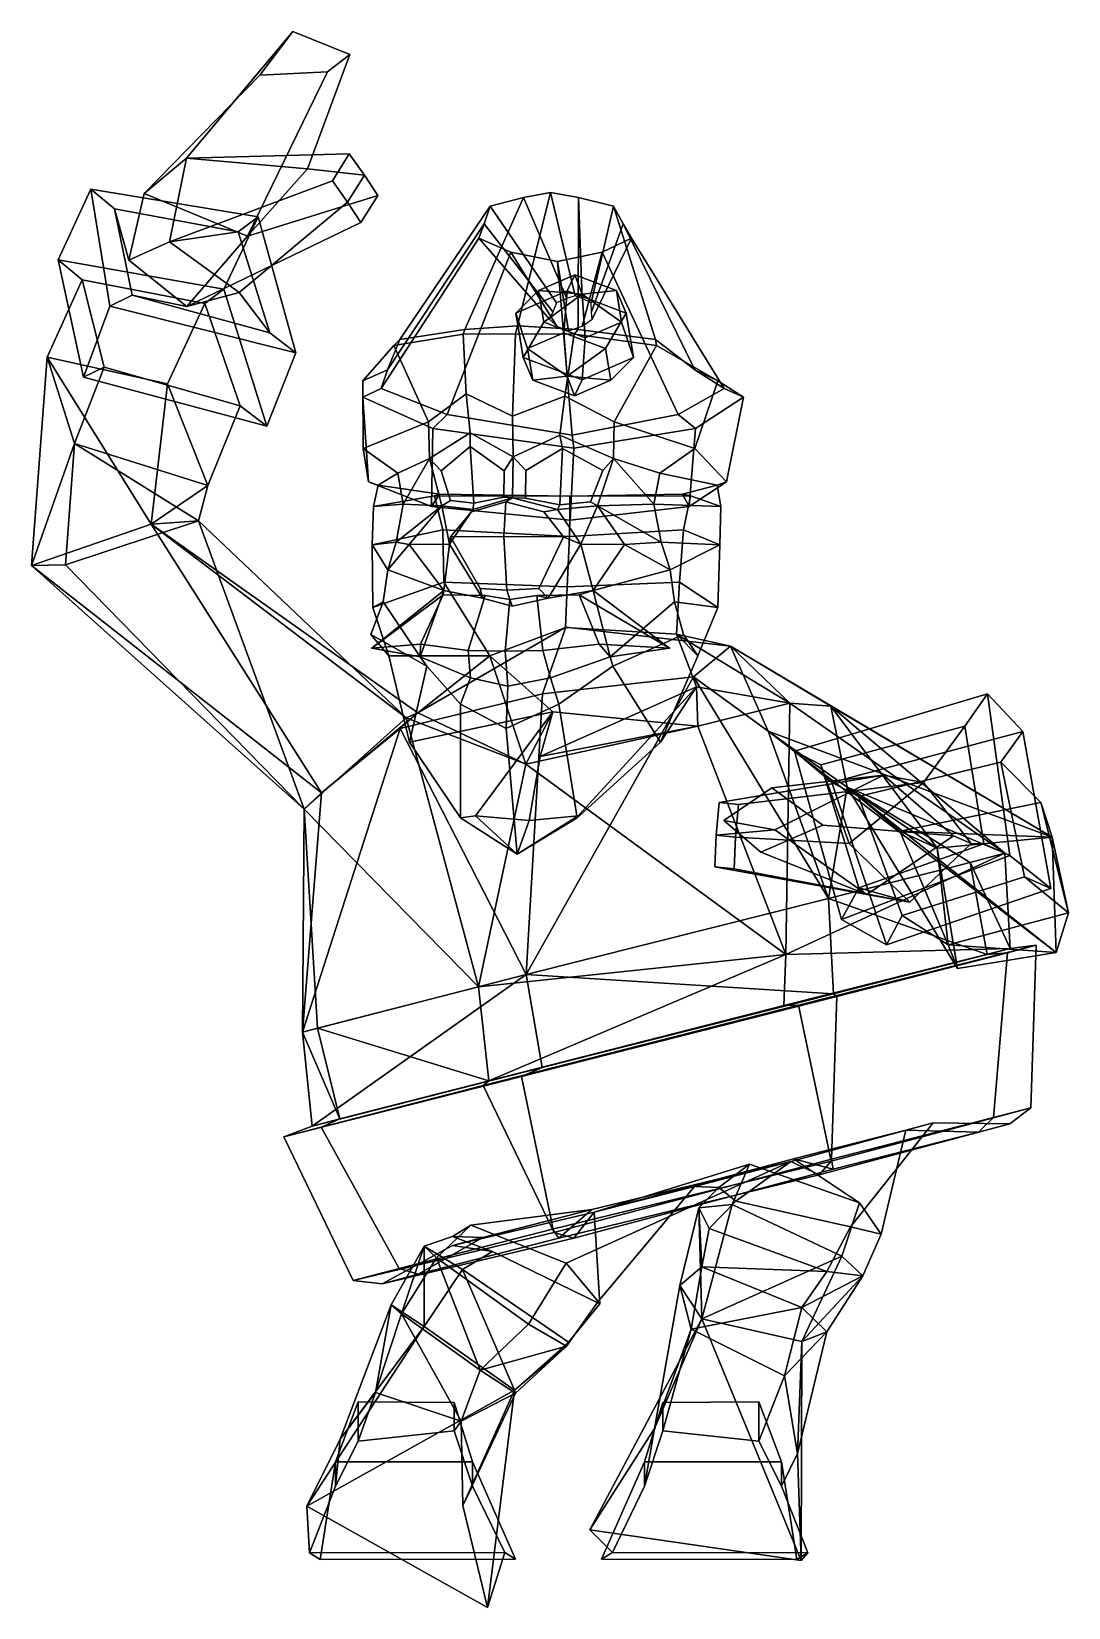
# Model space of a CAD drawing. Extents: x -183 to 173, y -170 to 372.
import ezdxf

# ---------------------------------------------------------------- set-up
doc = ezdxf.new("R2010")
doc.units = 0

msp = doc.modelspace()

# ---------------------------------------------------------------- linework, layer by layer
for p in [(-66.146141, 160.378479, 85.873528), (36.232044, 160.378479, 104.205864)]:
    msp.add_point(p)
for points in [[(-104.614815, 357.353241, 94.183723), (-93.286674, 372.354248, 83.129395), (-129.906036, 328.821533, 43.953964), (-144.360809, 316.669342, 74.983757)], [(-73.648315, 364.397156, 79.480957), (-88.202919, 325.145966, 44.147171), (-129.906036, 328.821533, 43.953964), (-93.286674, 372.354248, 83.129395)], [(-81.334641, 358.460968, 96.210167), (-73.648315, 364.397156, 79.480957), (-93.286674, 372.354248, 83.129395), (-104.614815, 357.353241, 94.183723)], [(-81.334641, 358.460968, 96.210167), (-108.931053, 302.001587, 67.757637), (-88.202919, 325.145966, 44.147171), (-73.648315, 364.397156, 79.480957)], [(-81.334641, 358.460968, 96.210167), (-104.614815, 357.353241, 94.183723), (-144.360809, 316.669342, 74.983757), (-108.931053, 302.001587, 67.757637)], [(-144.360809, 316.669342, 74.983757), (-129.906036, 328.821533, 43.953964), (-135.659882, 300.092529, 22.515043), (-149.629501, 293.696259, 42.522018)], [(-73.928047, 330.26178, 24.591179), (-79.693275, 320.984955, 17.651091), (-135.659882, 300.092529, 22.515043), (-129.906036, 328.821533, 43.953964)], [(-68.63018, 322.969055, 31.522165), (-73.928047, 330.26178, 24.591179), (-129.906036, 328.821533, 43.953964), (-88.202919, 325.145966, 44.147171)], [(-64.097748, 316.003571, 38.704071), (-68.63018, 322.969055, 31.522165), (-88.202919, 325.145966, 44.147171), (-108.931053, 302.001587, 67.757637)], [(-68.63018, 322.969055, 31.522165), (-74.502876, 313.684967, 24.647028), (-79.693275, 320.984955, 17.651091), (-73.928047, 330.26178, 24.591179)], [(-74.502876, 313.684967, 24.647028), (-111.750824, 282.56839, 28.544401), (-135.659882, 300.092529, 22.515043), (-79.693275, 320.984955, 17.651091)], [(-64.097748, 316.003571, 38.704071), (-69.889763, 306.698883, 31.749613), (-74.502876, 313.684967, 24.647028), (-68.63018, 322.969055, 31.522165)], [(-162.780838, 318.186951, 26.50016), (-105.183098, 308.580139, 5.179765), (-117.031021, 283.735809, -11.903864), (-173.969406, 293.875702, 6.986207)], [(-165.309326, 253.530579, 54.313248), (-156.254196, 277.974945, 76.406975), (-162.780838, 318.186951, 26.50016), (-173.969406, 293.875702, 6.986207)], [(-162.780838, 318.186951, 26.50016), (-154.604492, 311.427673, 30.648411), (-112.106277, 303.445068, 15.715055), (-105.183098, 308.580139, 5.179765)], [(-156.254196, 277.974945, 76.406975), (-148.552216, 281.66864, 67.298622), (-154.604492, 311.427673, 30.648411), (-162.780838, 318.186951, 26.50016)], [(-108.931053, 302.001587, 67.757637), (-144.360809, 316.669342, 74.983757), (-149.629501, 293.696259, 42.522018), (-129.722534, 277.822174, 49.609467)], [(-64.097748, 316.003571, 38.704071), (-108.931053, 302.001587, 67.757637), (-129.722534, 277.822174, 49.609467), (-69.889763, 306.698883, 31.749613)], [(-56.436069, 266.455139, 71.08271), (-34.171196, 269.853424, 87.785324), (-13.99676, 315.232727, 32.61264), (-25.436573, 312.284119, 28.813419)], [(-15.981472, 271.203674, 98.470184), (-4.698244, 316.953552, 35.299412), (-13.99676, 315.232727, 32.61264), (-34.171196, 269.853424, 87.785324)], [(0.961466, 280.56311, -11.893877), (-2.602169, 279.064667, -10.944497), (-25.436573, 312.284119, 28.813419), (-13.99676, 315.232727, 32.61264)], [(-15.981472, 271.203674, 98.470184), (4.785693, 269.853424, 94.761139), (4.954817, 315.232727, 36.006203), (-4.698244, 316.953552, 35.299412)], [(3.77543, 281.437592, -12.316459), (0.961466, 280.56311, -11.893877), (-13.99676, 315.232727, 32.61264), (-4.698244, 316.953552, 35.299412)], [(3.77543, 281.437592, -12.316459), (-4.698244, 316.953552, 35.299412), (4.954817, 315.232727, 36.006203), (6.267907, 280.56311, -10.943678)], [(31.462986, 266.455139, 86.822342), (17.002144, 312.284088, 36.412712), (4.954817, 315.232727, 36.006203), (4.785693, 269.853424, 94.761139)], [(6.267907, 280.56311, -10.943678), (4.954817, 315.232727, 36.006203), (17.002144, 312.284088, 36.412712), (9.280671, 279.064667, -8.816692)], [(-149.629501, 293.696259, 42.522018), (-135.659882, 300.092529, 22.515043), (-112.106277, 303.445068, 15.715055), (-154.604492, 311.427673, 30.648411)], [(-129.722534, 277.822174, 49.609467), (-149.629501, 293.696259, 42.522018), (-154.604492, 311.427673, 30.648411), (-148.552216, 281.66864, 67.298622)], [(-69.889763, 306.698883, 31.749613), (-129.722534, 277.822174, 49.609467), (-111.750824, 282.56839, 28.544401), (-74.502876, 313.684967, 24.647028)], [(-60.705669, 256.044159, 43.636074), (-56.436069, 266.455139, 71.08271), (-25.436573, 312.284119, 28.813419), (-27.447626, 306.210876, 24.847361)], [(-2.602169, 279.064667, -10.944497), (-3.90775, 275.978363, -7.908533), (-27.447626, 306.210876, 24.847361), (-25.436573, 312.284119, 28.813419)], [(9.280671, 279.064667, -8.816692), (17.002144, 312.284088, 36.412712), (20.264467, 306.210876, 33.39093), (9.451635, 275.978363, -5.516331)], [(44.991364, 256.044159, 62.562698), (20.264467, 306.210876, 33.39093), (17.002144, 312.284088, 36.412712), (31.462986, 266.455139, 86.822342)], [(-102.26683, 236.622894, 40.747326), (-117.031021, 283.735809, -11.903864), (-105.183098, 308.580139, 5.179765), (-92.230942, 261.854523, 59.71854)], [(-92.230942, 261.854523, 59.71854), (-105.183098, 308.580139, 5.179765), (-112.106277, 303.445068, 15.715055), (-101.1576, 268.751587, 55.81385)], [(-62.947952, 249.600403, 20.586426), (-60.705669, 256.044159, 43.636074), (-27.447626, 306.210876, 24.847361), (-29.356922, 301.311981, 21.59676)], [(-3.90775, 275.978363, -7.908533), (-5.041275, 273.488831, -5.473989), (-29.356922, 301.311981, 21.59676), (-27.447626, 306.210876, 24.847361)], [(9.451635, 275.978363, -5.516331), (20.264467, 306.210876, 33.39093), (23.1831, 301.311981, 31.004841), (9.669931, 273.488831, -2.839722)], [(55.092625, 249.600403, 41.723347), (23.1831, 301.311981, 31.004841), (20.264467, 306.210876, 33.39093), (44.991364, 256.044159, 62.562698)], [(-111.750824, 282.56839, 28.544401), (-101.1576, 268.751587, 55.81385), (-112.106277, 303.445068, 15.715055), (-135.659882, 300.092529, 22.515043)], [(-40.193478, 240.725098, 4.642463), (-62.947952, 249.600403, 20.586426), (-29.356922, 301.311981, 21.59676), (-18.313744, 296.523163, 20.730881)], [(-5.041275, 273.488831, -5.473989), (-2.534647, 271.055267, -2.446885), (-18.313744, 296.523163, 20.730881), (-29.356922, 301.311981, 21.59676)], [(9.669931, 273.488831, -2.839722), (23.1831, 301.311981, 31.004841), (13.126554, 296.523163, 26.360739), (6.268636, 271.055267, -0.870522)], [(39.284626, 240.725098, 18.874201), (13.126554, 296.523163, 26.360739), (23.1831, 301.311981, 31.004841), (55.092625, 249.600403, 41.723347)], [(-173.969406, 293.875702, 6.986207), (-117.031021, 283.735809, -11.903864), (-123.579353, 278.787201, -1.820544), (-165.694199, 287.001923, 11.227031)], [(-165.309326, 253.530579, 54.313248), (-173.969406, 293.875702, 6.986207), (-165.694199, 287.001923, 11.227031), (-158.167953, 256.941803, 45.88549)], [(2.746423, 233.592834, -6.117021), (-40.193478, 240.725098, 4.642463), (-18.313744, 296.523163, 20.730881), (-2.261247, 293.296997, 21.689787)], [(-2.534647, 271.055267, -2.446885), (1.565634, 269.415771, 0.02426), (-2.261247, 293.296997, 21.689787), (-18.313744, 296.523163, 20.730881)], [(2.746423, 233.592834, -6.117021), (-2.261247, 293.296997, 21.689787), (13.126554, 296.523163, 26.360739), (39.284626, 240.725098, 18.874201)], [(6.268636, 271.055267, -0.870522), (13.126554, 296.523163, 26.360739), (-2.261247, 293.296997, 21.689787), (1.565634, 269.415771, 0.02426)], [(1.066152, 283.229309, 2.870324), (3.669101, 288.715057, -11.665998), (-8.821249, 283.299774, -19.121387), (-16.597891, 275.571014, -7.673182)], [(3.669101, 288.715057, -11.665998), (6.247514, 282.015015, -26.0653), (-8.821249, 283.299774, -19.121387)], [(1.066152, 283.229309, 2.870324), (21.291248, 275.571014, -0.888549), (17.970427, 283.299774, -14.323929), (3.669101, 288.715057, -11.665998)], [(3.669101, 288.715057, -11.665998), (17.970427, 283.299774, -14.323929), (6.247514, 282.015015, -26.0653)], [(-165.694199, 287.001923, 11.227031), (-123.579353, 278.787201, -1.820544), (-136.398499, 251.236572, -21.413342), (-177.788483, 260.363586, -9.953565)], [(-168.377853, 230.687134, 23.149227), (-158.167953, 256.941803, 45.88549), (-165.694199, 287.001923, 11.227031), (-177.788483, 260.363586, -9.953565)], [(-129.722534, 277.822174, 49.609467), (-148.552216, 281.66864, 67.298622), (-101.1576, 268.751587, 55.81385), (-111.750824, 282.56839, 28.544401)], [(-102.26683, 236.622894, 40.747326), (-111.374069, 243.628601, 36.803635), (-123.579353, 278.787201, -1.820544), (-117.031021, 283.735809, -11.903864)], [(-16.597891, 275.571014, -7.673182), (-8.821249, 283.299774, -19.121387), (-7.010304, 272.469269, -29.234716), (-14.036819, 260.254272, -21.975643)], [(1.066152, 283.229309, 2.870324), (-16.597891, 275.571014, -7.673182), (-12.526913, 263.356049, 1.573115), (-0.036564, 268.771301, 9.028505)], [(-8.821249, 283.299774, -19.121387), (6.247514, 282.015015, -26.0653), (-7.010304, 272.469269, -29.234716)], [(6.247514, 282.015015, -26.0653), (7.290997, 267.053955, -31.892694), (-7.010304, 272.469269, -29.234716)], [(1.066152, 283.229309, 2.870324), (-0.036564, 268.771301, 9.028505), (14.26476, 263.356049, 6.370574), (21.291248, 275.571014, -0.888549)], [(17.970427, 283.299774, -14.323929), (19.78137, 272.469269, -24.437256), (6.247514, 282.015015, -26.0653)], [(6.247514, 282.015015, -26.0653), (19.78137, 272.469269, -24.437256), (7.290997, 267.053955, -31.892694)], [(21.291248, 275.571014, -0.888549), (23.852322, 260.254272, -15.19101), (19.78137, 272.469269, -24.437256), (17.970427, 283.299774, -14.323929)], [(-165.309326, 253.530579, 54.313248), (-102.26683, 236.622894, 40.747326), (-92.230942, 261.854523, 59.71854), (-156.254196, 277.974945, 76.406975)], [(-156.254196, 277.974945, 76.406975), (-92.230942, 261.854523, 59.71854), (-101.1576, 268.751587, 55.81385), (-148.552216, 281.66864, 67.298622)], [(-136.398499, 251.236572, -21.413342), (-123.579353, 278.787201, -1.820544), (-111.374069, 243.628601, 36.803635), (-122.516014, 216.229828, 16.071449)], [(-16.68972, 268.393036, 102.425446), (-15.981472, 271.203674, 98.470184), (-34.171196, 269.853424, 87.785324), (-34.699772, 268.29248, 92.942223)], [(-16.68972, 268.393036, 102.425446), (3.491962, 268.29248, 99.781021), (4.785693, 269.853424, 94.761139), (-15.981472, 271.203674, 98.470184)], [(-16.597891, 275.571014, -7.673182), (-14.036819, 260.254272, -21.975643), (-10.715968, 252.525513, -8.540213), (-12.526913, 263.356049, 1.573115)], [(-7.010304, 272.469269, -29.234716), (7.290997, 267.053955, -31.892694), (6.188285, 252.595947, -25.734533), (-14.036819, 260.254272, -21.975643)], [(19.78137, 272.469269, -24.437256), (23.852322, 260.254272, -15.19101), (6.188285, 252.595947, -25.734533), (7.290997, 267.053955, -31.892694)], [(21.291248, 275.571014, -0.888549), (14.26476, 263.356049, 6.370574), (16.075705, 252.525513, -3.742753), (23.852322, 260.254272, -15.19101)], [(-58.529076, 264.436127, 75.7229), (-56.436069, 266.455139, 71.08271), (-60.705669, 256.044159, 43.636074), (-69.218964, 252.220459, 44.097485)], [(-34.699772, 268.29248, 92.942223), (-34.171196, 269.853424, 87.785324), (-56.436069, 266.455139, 71.08271), (-58.529076, 264.436127, 75.7229)], [(-33.630604, 247.797058, 100.342598), (-34.699772, 268.29248, 92.942223), (-58.529076, 264.436127, 75.7229), (-46.597027, 238.10022, 87.989784)], [(-17.794144, 240.128662, 108.593163), (-16.68972, 268.393036, 102.425446), (-34.699772, 268.29248, 92.942223), (-33.630604, 247.797058, 100.342598)], [(-17.794144, 240.128662, 108.593163), (0.286882, 247.01004, 106.599297), (3.491962, 268.29248, 99.781021), (-16.68972, 268.393036, 102.425446)], [(-0.036564, 268.771301, 9.028505), (-12.526913, 263.356049, 1.573115), (1.006902, 253.810303, 3.201158)], [(-0.036564, 268.771301, 9.028505), (1.006902, 253.810303, 3.201158), (14.26476, 263.356049, 6.370574)], [(0.286882, 247.01004, 106.599297), (17.22687, 238.10022, 99.418404), (31.815779, 264.436127, 91.90049), (3.491962, 268.29248, 99.781021)], [(3.491962, 268.29248, 99.781021), (31.815779, 264.436127, 91.90049), (31.462986, 266.455139, 86.822342), (4.785693, 269.853424, 94.761139)], [(31.815779, 264.436127, 91.90049), (52.815559, 252.220459, 65.949585), (44.991364, 256.044159, 62.562698), (31.462986, 266.455139, 86.822342)], [(-177.788483, 260.363586, -9.953565), (-141.998428, 202.943115, -42.59951), (-183.154739, 188.803406, -39.387131)], [(-168.377853, 230.687134, 23.149227), (-177.788483, 260.363586, -9.953565), (-183.154739, 188.803406, -39.387131)], [(-177.788483, 260.363586, -9.953565), (-136.398499, 251.236572, -21.413342), (-141.998428, 202.943115, -42.59951)], [(-46.597027, 238.10022, 87.989784), (-58.529076, 264.436127, 75.7229), (-69.218964, 252.220459, 44.097485), (-69.066956, 229.036621, 66.209145)], [(-10.715968, 252.525513, -8.540213), (-14.036819, 260.254272, -21.975643), (6.188285, 252.595947, -25.734533), (3.585333, 247.110229, -11.198191)], [(-12.526913, 263.356049, 1.573115), (-10.715968, 252.525513, -8.540213), (1.006902, 253.810303, 3.201158)], [(14.26476, 263.356049, 6.370574), (1.006902, 253.810303, 3.201158), (16.075705, 252.525513, -3.742753)], [(16.075705, 252.525513, -3.742753), (3.585333, 247.110229, -11.198191), (6.188285, 252.595947, -25.734533), (23.852322, 260.254272, -15.19101)], [(17.22687, 238.10022, 99.418404), (45.000179, 229.036621, 86.63456), (52.815559, 252.220459, 65.949585), (31.815779, 264.436127, 91.90049)], [(-122.516014, 216.229828, 16.071449), (-111.374069, 243.628601, 36.803635), (-158.167953, 256.941803, 45.88549), (-168.377853, 230.687134, 23.149227)], [(-165.309326, 253.530579, 54.313248), (-158.167953, 256.941803, 45.88549), (-111.374069, 243.628601, 36.803635), (-102.26683, 236.622894, 40.747326)], [(-69.218964, 252.220459, 44.097485), (-60.705669, 256.044159, 43.636074), (-62.947952, 249.600403, 20.586426), (-69.218002, 246.677826, 18.416065)], [(52.815559, 252.220459, 65.949585), (61.726196, 246.677826, 41.863571), (55.092625, 249.600403, 41.723347), (44.991364, 256.044159, 62.562698)], [(-122.516014, 216.229828, 16.071449), (-141.998428, 202.943115, -42.59951), (-136.398499, 251.236572, -21.413342)], [(-69.066956, 229.036621, 66.209145), (-69.218964, 252.220459, 44.097485), (-69.218002, 246.677826, 18.416065), (-67.212654, 217.525208, 29.906887)], [(-69.218002, 246.677826, 18.416065), (-62.947952, 249.600403, 20.586426), (-40.193478, 240.725098, 4.642463), (-45.144112, 235.84375, 0.923026)], [(1.006902, 253.810303, 3.201158), (-10.715968, 252.525513, -8.540213), (3.585333, 247.110229, -11.198191)], [(1.006902, 253.810303, 3.201158), (3.585333, 247.110229, -11.198191), (16.075705, 252.525513, -3.742753)], [(61.726196, 246.677826, 41.863571), (45.218307, 235.84375, 17.103762), (39.284626, 240.725098, 18.874201), (55.092625, 249.600403, 41.723347)], [(45.000179, 229.036621, 86.63456), (55.858101, 217.525177, 51.944538), (61.726196, 246.677826, 41.863571), (52.815559, 252.220459, 65.949585)], [(-67.212654, 217.525208, 29.906887), (-69.218002, 246.677826, 18.416065), (-45.144112, 235.84375, 0.923026), (-45.591942, 209.013153, 8.503507)], [(-33.630604, 247.797058, 100.342598), (-46.597027, 238.10022, 87.989784), (-46.248627, 225.518066, 87.704765), (-32.345142, 234.347198, 102.063652)], [(-17.794144, 240.128662, 108.593163), (-33.630604, 247.797058, 100.342598), (-32.345142, 234.347198, 102.063652), (-17.531208, 226.146851, 107.124786)], [(-17.794144, 240.128662, 108.593163), (-17.531208, 226.146851, 107.124786), (-1.490504, 233.543823, 107.625404), (0.286882, 247.01004, 106.599297)], [(0.286882, 247.01004, 106.599297), (-1.490504, 233.543823, 107.625404), (16.999016, 225.518066, 99.030197), (17.22687, 238.10022, 99.418404)], [(55.858101, 217.525177, 51.944538), (43.007858, 209.013153, 24.368618), (45.218307, 235.84375, 17.103762), (61.726196, 246.677826, 41.863571)], [(-45.144112, 235.84375, 0.923026), (-40.193478, 240.725098, 4.642463), (2.746423, 233.592834, -6.117021), (3.386092, 229.051514, -9.689299)], [(45.218307, 235.84375, 17.103762), (3.386092, 229.051514, -9.689299), (2.746423, 233.592834, -6.117021), (39.284626, 240.725098, 18.874201)], [(-57.212944, 220.501678, 69.029526), (-46.248627, 225.518066, 87.704765), (-46.597027, 238.10022, 87.989784), (-69.066956, 229.036621, 66.209145)], [(-32.244534, 229.712402, 100.033234), (-32.345142, 234.347198, 102.063652), (-46.248627, 225.518066, 87.704765), (-42.264919, 221.34198, 88.268715)], [(-45.591942, 209.013153, 8.503507), (-45.144112, 235.84375, 0.923026), (3.386092, 229.051514, -9.689299), (2.09296, 204.317566, -2.467728)], [(-32.244534, 229.712402, 100.033234), (-20.573715, 221.34079, 103.776443), (-17.531208, 226.146851, 107.124786), (-32.345142, 234.347198, 102.063652)], [(-0.594365, 229.017212, 105.496544), (-1.490504, 233.543823, 107.625404), (-17.531208, 226.146851, 107.124786), (-13.101601, 221.460083, 105.297592)], [(-0.594365, 229.017212, 105.496544), (13.27407, 221.461029, 95.670464), (16.999016, 225.518066, 99.030197), (-1.490504, 233.543823, 107.625404)], [(43.007858, 209.013153, 24.368618), (2.09296, 204.317566, -2.467728), (3.386092, 229.051514, -9.689299), (45.218307, 235.84375, 17.103762)], [(32.904041, 220.501678, 85.166313), (45.000179, 229.036621, 86.63456), (17.22687, 238.10022, 99.418404), (16.999016, 225.518066, 99.030197)], [(-168.377853, 230.687134, 23.149227), (-183.154739, 188.803406, -39.387131), (-171.484268, 188.991852, 4.157727)], [(-168.377853, 230.687134, 23.149227), (-171.484268, 188.991852, 4.157727), (-125.748024, 204.079468, 7.866036)], [(-168.377853, 230.687134, 23.149227), (-125.748024, 204.079468, 7.866036), (-122.516014, 216.229828, 16.071449)], [(-69.066956, 229.036621, 66.209145), (-67.212654, 217.525208, 29.906887), (-63.969303, 216.334839, 30.54781), (-57.212944, 220.501678, 69.029526)], [(-31.03738, 210.218994, 98.394218), (-32.244534, 229.712402, 100.033234), (-42.264919, 221.34198, 88.268715), (-39.086967, 211.152649, 91.779434)], [(-20.573715, 221.34079, 103.776443), (-32.244534, 229.712402, 100.033234), (-31.03738, 210.218994, 98.394218), (-20.722795, 212.223694, 104.608994)], [(-13.101601, 221.460083, 105.297592), (-13.285601, 211.955658, 106.32515), (-1.493236, 209.606476, 103.044411), (-0.594365, 229.017212, 105.496544)], [(-1.493236, 209.606476, 103.044411), (9.027512, 210.60144, 98.541412), (13.27407, 221.461029, 95.670464), (-0.594365, 229.017212, 105.496544)], [(45.000179, 229.036621, 86.63456), (32.904041, 220.501678, 85.166313), (52.59388, 216.334839, 51.420181), (55.858101, 217.525177, 51.944538)], [(-55.325207, 209.869263, 69.679527), (-46.248627, 225.518066, 87.704765), (-57.212944, 220.501678, 69.029526)], [(-42.056568, 209.312134, 92.265274), (-46.248627, 225.518066, 87.704765), (-55.325207, 209.869263, 69.679527)], [(-39.086967, 211.152649, 91.779434), (-42.264919, 221.34198, 88.268715), (-46.248627, 225.518066, 87.704765), (-42.056568, 209.312134, 92.265274)], [(-20.722795, 212.223694, 104.608994), (-17.75869, 211.976807, 108.395172), (-17.531208, 226.146851, 107.124786), (-20.573715, 221.34079, 103.776443)], [(-13.285601, 211.955658, 106.32515), (-13.101601, 221.460083, 105.297592), (-17.531208, 226.146851, 107.124786), (-17.75869, 211.976807, 108.395172)], [(9.027512, 210.60144, 98.541412), (11.484923, 209.312134, 101.852676), (16.999016, 225.518066, 99.030197), (13.27407, 221.461029, 95.670464)], [(11.484923, 209.312134, 101.852676), (30.908045, 209.869263, 85.120872), (16.999016, 225.518066, 99.030197)], [(30.908045, 209.869263, 85.120872), (32.904041, 220.501678, 85.166313), (16.999016, 225.518066, 99.030197)], [(-67.212654, 217.525208, 29.906887), (-45.591942, 209.013153, 8.503507), (-42.832836, 213.325256, 7.767223), (-63.969303, 216.334839, 30.54781)], [(-57.212944, 220.501678, 69.029526), (-63.969303, 216.334839, 30.54781), (-65.591469, 209.046814, 31.071815), (-55.325207, 209.869263, 69.679527)], [(32.904041, 220.501678, 85.166313), (30.908045, 209.869263, 85.120872), (53.933414, 209.046814, 52.474525), (52.59388, 216.334839, 51.420181)], [(55.858101, 217.525177, 51.944538), (52.59388, 216.334839, 51.420181), (40.675686, 213.325256, 22.720665), (43.007858, 209.013153, 24.368618)], [(-122.516014, 216.229828, 16.071449), (-125.748024, 204.079468, 7.866036), (-141.998428, 202.943115, -42.59951)], [(-65.997383, 195.853271, 33.215061), (-65.591469, 209.046814, 31.071815), (-44.608574, 212.721008, 4.564999), (-41.645607, 201.023682, 3.590306)], [(-65.591469, 209.046814, 31.071815), (-63.969303, 216.334839, 30.54781), (-42.832836, 213.325256, 7.767223), (-44.608574, 212.721008, 4.564999)], [(-45.591942, 209.013153, 8.503507), (2.09296, 204.317566, -2.467728), (1.933314, 212.628052, -1.576179), (-42.832836, 213.325256, 7.767223)], [(-44.608574, 212.721008, 4.564999), (-42.832836, 213.325256, 7.767223), (1.933314, 212.628052, -1.576179), (2.079445, 212.644165, -2.392264)], [(-41.645607, 201.023682, 3.590306), (-44.608574, 212.721008, 4.564999), (2.079445, 212.644165, -2.392264), (1.821794, 198.76825, -0.953418)], [(-20.041119, 210.592957, 122.607445), (-17.75869, 211.976807, 108.395172), (-31.392111, 208.032318, 100.561844), (-31.846642, 207.158112, 116.921646)], [(-31.03738, 210.218994, 98.394218), (-31.392111, 208.032318, 100.561844), (-17.75869, 211.976807, 108.395172), (-20.722795, 212.223694, 104.608994)], [(-20.041119, 210.592957, 122.607445), (-6.996156, 207.158112, 121.371498), (-2.254208, 208.032318, 105.779419), (-17.75869, 211.976807, 108.395172)], [(-1.493236, 209.606476, 103.044411), (-13.285601, 211.955658, 106.32515), (-17.75869, 211.976807, 108.395172), (-2.254208, 208.032318, 105.779419)], [(41.011623, 201.023682, 18.391312), (1.821794, 198.76825, -0.953418), (2.079445, 212.644165, -2.392264), (43.452259, 212.721008, 20.333601)], [(43.007858, 209.013153, 24.368618), (40.675686, 213.325256, 22.720665), (1.933314, 212.628052, -1.576179), (2.09296, 204.317566, -2.467728)], [(43.452259, 212.721008, 20.333601), (2.079445, 212.644165, -2.392264), (1.933314, 212.628052, -1.576179), (40.675686, 213.325256, 22.720665)], [(53.933414, 209.046814, 52.474525), (43.452259, 212.721008, 20.333601), (40.675686, 213.325256, 22.720665), (52.59388, 216.334839, 51.420181)], [(53.570389, 195.853271, 54.625446), (41.011623, 201.023682, 18.391312), (43.452259, 212.721008, 20.333601), (53.933414, 209.046814, 52.474525)], [(-55.325207, 209.869263, 69.679527), (-65.591469, 209.046814, 31.071815), (-65.997383, 195.853271, 33.215061), (-57.702503, 196.770081, 69.102577)], [(-57.702503, 196.770081, 69.102577), (-42.056568, 209.312134, 92.265274), (-55.325207, 209.869263, 69.679527)], [(-53.277012, 195.957397, 93.485535), (-42.056568, 209.312134, 92.265274), (-57.702503, 196.770081, 69.102577)], [(-53.277012, 195.957397, 93.485535), (-39.409184, 196.111267, 99.051445), (-42.056568, 209.312134, 92.265274)], [(-31.03738, 210.218994, 98.394218), (-39.086967, 211.152649, 91.779434), (-42.056568, 209.312134, 92.265274), (-31.392111, 208.032318, 100.561844)], [(-39.409184, 196.111267, 99.051445), (-31.392111, 208.032318, 100.561844), (-42.056568, 209.312134, 92.265274)], [(-39.023483, 198.593964, 116.854424), (-31.846642, 207.158112, 116.921646), (-31.392111, 208.032318, 100.561844), (-39.409184, 196.111267, 99.051445)], [(-20.769445, 198.776794, 126.674843), (-20.041119, 210.592957, 122.607445), (-31.846642, 207.158112, 116.921646), (-39.023483, 198.593964, 116.854424)], [(-20.769445, 198.776794, 126.674843), (-0.241926, 198.593964, 123.798843), (-6.996156, 207.158112, 121.371498), (-20.041119, 210.592957, 122.607445)], [(-0.241926, 198.593964, 123.798843), (5.788829, 196.111267, 107.144821), (-2.254208, 208.032318, 105.779419), (-6.996156, 207.158112, 121.371498)], [(-1.493236, 209.606476, 103.044411), (-2.254208, 208.032318, 105.779419), (11.484923, 209.312134, 101.852676), (9.027512, 210.60144, 98.541412)], [(5.788829, 196.111267, 107.144821), (11.484923, 209.312134, 101.852676), (-2.254208, 208.032318, 105.779419)], [(20.726355, 195.957397, 106.736938), (11.484923, 209.312134, 101.852676), (5.788829, 196.111267, 107.144821)], [(33.337833, 196.770081, 85.404701), (30.908045, 209.869263, 85.120872), (11.484923, 209.312134, 101.852676)], [(20.726355, 195.957397, 106.736938), (33.337833, 196.770081, 85.404701), (11.484923, 209.312134, 101.852676)], [(30.908045, 209.869263, 85.120872), (33.337833, 196.770081, 85.404701), (53.570389, 195.853271, 54.625446), (53.933414, 209.046814, 52.474525)], [(-83.456818, 110.545044, -6.405088), (-183.154739, 188.803406, -39.387131), (-141.998428, 202.943115, -42.59951)], [(-171.484268, 188.991852, 4.157727), (-89.377472, 104.958008, 36.446491), (-125.748024, 204.079468, 7.866036)], [(-54.352116, 136.428986, 59.979538), (-141.998428, 202.943115, -42.59951), (-125.748024, 204.079468, 7.866036)], [(-54.352116, 136.428986, 59.979538), (-50.248169, 138.055237, 21.598593), (-141.998428, 202.943115, -42.59951)], [(-83.456818, 110.545044, -6.405088), (-141.998428, 202.943115, -42.59951), (-50.248169, 138.055237, 21.598593)], [(-89.377472, 104.958008, 36.446491), (-54.352116, 136.428986, 59.979538), (-125.748024, 204.079468, 7.866036)], [(-65.808708, 174.299225, 34.637024), (-65.997383, 195.853271, 33.215061), (-41.645607, 201.023682, 3.590306), (-41.378922, 183.036499, 6.598392)], [(-41.378922, 183.036499, 6.598392), (-41.645607, 201.023682, 3.590306), (1.821794, 198.76825, -0.953418), (1.040224, 181.408936, 3.411343)], [(39.717697, 183.036499, 21.119947), (1.040224, 181.408936, 3.411343), (1.821794, 198.76825, -0.953418), (41.011623, 201.023682, 18.391312)], [(52.900017, 174.299225, 55.893585), (39.717697, 183.036499, 21.119947), (41.011623, 201.023682, 18.391312), (53.570389, 195.853271, 54.625446)], [(-57.702503, 196.770081, 69.102577), (-65.997383, 195.853271, 33.215061), (-60.622726, 187.246582, 68.015724)], [(-62.235165, 176.316711, 67.910469), (-60.622726, 187.246582, 68.015724), (-65.997383, 195.853271, 33.215061), (-65.808708, 174.299225, 34.637024)], [(-60.622726, 187.246582, 68.015724), (-53.277012, 195.957397, 93.485535), (-57.702503, 196.770081, 69.102577)], [(-41.411392, 180.143494, 92.446037), (-53.277012, 195.957397, 93.485535), (-60.622726, 187.246582, 68.015724)], [(-41.411392, 180.143494, 92.446037), (-39.409184, 196.111267, 99.051445), (-53.277012, 195.957397, 93.485535)], [(-28.053843, 177.52417, 100.835396), (-39.409184, 196.111267, 99.051445), (-41.411392, 180.143494, 92.446037)], [(-28.894909, 180.845154, 113.758636), (-39.023483, 198.593964, 116.854424), (-39.409184, 196.111267, 99.051445), (-28.053843, 177.52417, 100.835396)], [(-19.702772, 180.324585, 120.717926), (-20.769445, 198.776794, 126.674843), (-39.023483, 198.593964, 116.854424), (-28.894909, 180.845154, 113.758636)], [(-19.702772, 180.324585, 120.717926), (-8.666899, 180.845154, 117.38076), (-0.241926, 198.593964, 123.798843), (-20.769445, 198.776794, 126.674843)], [(-8.666899, 180.845154, 117.38076), (-5.479972, 177.52417, 104.877586), (5.788829, 196.111267, 107.144821), (-0.241926, 198.593964, 123.798843)], [(-5.479972, 177.52417, 104.877586), (9.958728, 180.143494, 101.644615), (5.788829, 196.111267, 107.144821)], [(9.958728, 180.143494, 101.644615), (20.726355, 195.957397, 106.736938), (5.788829, 196.111267, 107.144821)], [(9.958728, 180.143494, 101.644615), (36.453751, 187.246582, 85.398705), (20.726355, 195.957397, 106.736938)], [(36.453751, 187.246582, 85.398705), (33.337833, 196.770081, 85.404701), (20.726355, 195.957397, 106.736938)], [(33.337833, 196.770081, 85.404701), (36.453751, 187.246582, 85.398705), (53.570389, 195.853271, 54.625446)], [(38.002518, 176.316711, 85.85952), (52.900017, 174.299225, 55.893585), (53.570389, 195.853271, 54.625446), (36.453751, 187.246582, 85.398705)], [(-171.484268, 188.991852, 4.157727), (-183.154739, 188.803406, -39.387131), (-89.377472, 104.958008, 36.446491)], [(-89.377472, 104.958008, 36.446491), (-183.154739, 188.803406, -39.387131), (-83.456818, 110.545044, -6.405088)], [(-62.235165, 176.316711, 67.910469), (-49.520908, 157.318665, 97.407654), (-41.411392, 180.143494, 92.446037), (-60.622726, 187.246582, 68.015724)], [(38.002518, 176.316711, 85.85952), (36.453751, 187.246582, 85.398705), (9.958728, 180.143494, 101.644615), (15.842652, 157.318665, 109.111969)], [(-41.549988, 178.725311, 106.644371), (-41.411392, 180.143494, 92.446037), (-66.146141, 160.378479, 85.873528)], [(-66.146141, 160.378479, 85.873528), (-41.411392, 180.143494, 92.446037), (-49.520908, 157.318665, 97.407654)], [(-60.304039, 157.688293, 39.800129), (-65.808708, 174.299225, 34.637024), (-41.378922, 183.036499, 6.598392), (-25.584538, 157.651672, 36.580959)], [(-41.549988, 178.725311, 106.644371), (-27.103378, 178.463074, 109.350273), (-28.053843, 177.52417, 100.835396), (-41.411392, 180.143494, 92.446037)], [(-25.584538, 157.651672, 36.580959), (-41.378922, 183.036499, 6.598392), (1.040224, 181.408936, 3.411343), (0.483981, 167.479614, 9.161129)], [(-19.702772, 180.324585, 120.717926), (-28.894909, 180.845154, 113.758636), (-28.053843, 177.52417, 100.835396), (-17.810369, 174.737854, 108.683777)], [(-19.702772, 180.324585, 120.717926), (-17.810369, 174.737854, 108.683777), (-5.479972, 177.52417, 104.877586), (-8.666899, 180.845154, 117.38076)], [(5.161843, 178.725311, 115.00882), (9.958728, 180.143494, 101.644615), (-5.479972, 177.52417, 104.877586), (-9.326068, 178.463074, 112.533569)], [(38.608204, 165.200195, 21.296959), (0.483981, 167.479614, 9.161129), (1.040224, 181.408936, 3.411343), (39.717697, 183.036499, 21.119947)], [(5.161843, 178.725311, 115.00882), (36.232044, 160.378479, 104.205864), (9.958728, 180.143494, 101.644615)], [(36.232044, 160.378479, 104.205864), (15.842652, 157.318665, 109.111969), (9.958728, 180.143494, 101.644615)], [(45.945766, 157.688293, 58.825737), (38.608204, 165.200195, 21.296959), (39.717697, 183.036499, 21.119947), (52.900017, 174.299225, 55.893585)], [(-62.235165, 176.316711, 67.910469), (-66.459244, 165.059204, 70.376793), (-47.260212, 154.095337, 88.658524), (-49.520908, 157.318665, 97.407654)], [(-60.304039, 157.688293, 39.800129), (-66.459244, 165.059204, 70.376793), (-62.235165, 176.316711, 67.910469), (-65.808708, 174.299225, 34.637024)], [(-49.332619, 161.677002, 107.68589), (-41.549988, 178.725311, 106.644371), (-66.146141, 160.378479, 85.873528)], [(-27.103378, 178.463074, 109.350273), (-41.549988, 178.725311, 106.644371), (-49.332619, 161.677002, 107.68589), (-32.931988, 159.487183, 119.428482)], [(-32.931988, 159.487183, 119.428482), (-20.264912, 159.283844, 122.391327), (-18.699234, 177.0495, 113.647697), (-27.103378, 178.463074, 109.350273)], [(-18.699234, 177.0495, 113.647697), (-17.810369, 174.737854, 108.683777), (-28.053843, 177.52417, 100.835396), (-27.103378, 178.463074, 109.350273)], [(-7.356802, 159.487183, 124.008102), (-9.326068, 178.463074, 112.533569), (-18.699234, 177.0495, 113.647697), (-20.264912, 159.283844, 122.391327)], [(-18.699234, 177.0495, 113.647697), (-9.326068, 178.463074, 112.533569), (-5.479972, 177.52417, 104.877586), (-17.810369, 174.737854, 108.683777)], [(-9.326068, 178.463074, 112.533569), (-7.356802, 159.487183, 124.008102), (12.099481, 161.677002, 118.686218), (5.161843, 178.725311, 115.00882)], [(12.099481, 161.677002, 118.686218), (36.232044, 160.378479, 104.205864), (5.161843, 178.725311, 115.00882)], [(38.002518, 176.316711, 85.85952), (15.842652, 157.318665, 109.111969), (16.758402, 154.095337, 100.122009), (41.108311, 165.059204, 89.638359)], [(45.945766, 157.688293, 58.825737), (52.900017, 174.299225, 55.893585), (38.002518, 176.316711, 85.85952), (41.108311, 165.059204, 89.638359)], [(-47.260212, 154.095337, 88.658524), (-66.459244, 165.059204, 70.376793), (-60.304039, 157.688293, 39.800129), (-53.203869, 128.04364, 57.325603)], [(0.626873, 167.579285, 5.754433), (-7.440498, 144.584595, -44.462143), (-56.324684, 132.674133, -19.071741), (-50.248169, 138.055237, 21.598593)], [(0.626873, 167.579285, 5.754433), (-50.248169, 138.055237, 21.598593), (-25.584538, 157.651672, 36.580959), (0.483981, 167.479614, 9.161129)], [(0.626873, 167.579285, 5.754433), (57.196953, 161.052277, -15.971039), (44.516155, 150.431335, -51.034672), (-7.440498, 144.584595, -44.462143)], [(0.483981, 167.479614, 9.161129), (38.608204, 165.200195, 21.296959), (57.196953, 161.052277, -15.971039), (0.626873, 167.579285, 5.754433)], [(16.758402, 154.095337, 100.122009), (33.205376, 128.04364, 72.798462), (45.945766, 157.688293, 58.825737), (41.108311, 165.059204, 89.638359)], [(33.205376, 128.04364, 72.798462), (45.489838, 147.061707, 40.994694), (38.608204, 165.200195, 21.296959), (45.945766, 157.688293, 58.825737)], [(77.68132, 141.453613, 27.056131), (38.608204, 165.200195, 21.296959), (45.489838, 147.061707, 40.994694)], [(57.196953, 161.052277, -15.971039), (38.608204, 165.200195, 21.296959), (77.68132, 141.453613, 27.056131)], [(-49.520908, 157.318665, 97.407654), (-49.332619, 161.677002, 107.68589), (-66.146141, 160.378479, 85.873528)], [(-53.203869, 128.04364, 57.325603), (-60.304039, 157.688293, 39.800129), (-25.584538, 157.651672, 36.580959), (-3.834961, 138.462708, 58.405666)], [(-50.248169, 138.055237, 21.598593), (-13.101113, 120.486298, 72.463974), (-25.584538, 157.651672, 36.580959)], [(-32.931988, 159.487183, 119.428482), (-49.332619, 161.677002, 107.68589), (-49.520908, 157.318665, 97.407654), (-32.172237, 150.186432, 109.502998)], [(-35.665947, 141.035278, 110.959442), (-32.172237, 150.186432, 109.502998), (-49.520908, 157.318665, 97.407654), (-47.260212, 154.095337, 88.658524)], [(-20.264912, 159.283844, 122.391327), (-32.931988, 159.487183, 119.428482), (-32.172237, 150.186432, 109.502998), (-19.363182, 147.220581, 117.355568)], [(-13.101113, 120.486298, 72.463974), (-3.834961, 138.462708, 58.405666), (-25.584538, 157.651672, 36.580959)], [(-20.264912, 159.283844, 122.391327), (-19.363182, 147.220581, 117.355568), (-4.625164, 150.186432, 114.435707), (-7.356802, 159.487183, 124.008102)], [(-7.356802, 159.487183, 124.008102), (-4.625164, 150.186432, 114.435707), (15.842652, 157.318665, 109.111969), (12.099481, 161.677002, 118.686218)], [(-1.853933, 141.035278, 117.013985), (16.758402, 154.095337, 100.122009), (15.842652, 157.318665, 109.111969), (-4.625164, 150.186432, 114.435707)], [(15.842652, 157.318665, 109.111969), (36.232044, 160.378479, 104.205864), (12.099481, 161.677002, 118.686218)], [(70.142914, 131.822449, -45.704353), (44.516155, 150.431335, -51.034672), (57.196953, 161.052277, -15.971039)], [(91.686646, 140.435547, 25.660305), (57.196953, 161.052277, -15.971039), (77.68132, 141.453613, 27.056131)], [(91.686646, 140.435547, 25.660305), (167.823135, 95.377197, -5.652301), (57.196953, 161.052277, -15.971039)], [(70.142914, 131.822449, -45.704353), (57.196953, 161.052277, -15.971039), (167.823135, 95.377197, -5.652301)], [(-35.637947, 102.047638, 92.732605), (-35.665947, 141.035278, 110.959442), (-47.260212, 154.095337, 88.658524), (-53.203869, 128.04364, 57.325603)], [(4.444583, 102.047638, 99.909973), (33.205376, 128.04364, 72.798462), (16.758402, 154.095337, 100.122009), (-1.853933, 141.035278, 117.013985)], [(-19.882313, 132.690918, 120.254684), (-19.363182, 147.220581, 117.355568), (-32.172237, 150.186432, 109.502998), (-35.665947, 141.035278, 110.959442)], [(-19.882313, 132.690918, 120.254684), (-1.853933, 141.035278, 117.013985), (-4.625164, 150.186432, 114.435707), (-19.363182, 147.220581, 117.355568)], [(90.979912, 74.214142, -108.294449), (-13.035842, 48.120087, -98.416145), (44.516155, 150.431335, -51.034672)], [(-13.035842, 48.120087, -98.416145), (-7.440498, 144.584595, -44.462143), (44.516155, 150.431335, -51.034672)], [(4.867265, 102.737137, 83.825851), (-12.035746, 101.102249, 76.434998), (-8.219526, 123.135162, 55.123055), (45.489838, 147.061707, 40.994694)], [(-8.219526, 123.135162, 55.123055), (45.971729, 133.493835, 53.578644), (45.489838, 147.061707, 40.994694)], [(4.444583, 102.047638, 99.909973), (4.867265, 102.737137, 83.825851), (45.489838, 147.061707, 40.994694), (33.205376, 128.04364, 72.798462)], [(90.979912, 74.214142, -108.294449), (44.516155, 150.431335, -51.034672), (70.142914, 131.822449, -45.704353)], [(45.971729, 133.493835, 53.578644), (77.68132, 141.453613, 27.056131), (45.489838, 147.061707, 40.994694)], [(-13.035842, 48.120087, -98.416145), (-56.324684, 132.674133, -19.071741), (-7.440498, 144.584595, -44.462143)], [(-16.168495, 89.531036, 99.514618), (-19.882313, 132.690918, 120.254684), (-35.665947, 141.035278, 110.959442), (-35.637947, 102.047638, 92.732605)], [(-16.168495, 89.531036, 99.514618), (4.444583, 102.047638, 99.909973), (-1.853933, 141.035278, 117.013985), (-19.882313, 132.690918, 120.254684)], [(76.25296, 55.011246, 100.912941), (77.68132, 141.453613, 27.056131), (45.971729, 133.493835, 53.578644)], [(76.25296, 55.011246, 100.912941), (151.529343, 89.79808, 32.93819), (77.68132, 141.453613, 27.056131)], [(151.529343, 89.79808, 32.93819), (91.686646, 140.435547, 25.660305), (77.68132, 141.453613, 27.056131)], [(92.088074, 114.109802, 51.266975), (79.238274, 124.919403, 79.820374), (145.661942, 144.586548, 102.768501), (157.725739, 131.67572, 75.616348)], [(79.238274, 124.919403, 79.820374), (88.282356, 120.217712, 86.033241), (137.795303, 133.49884, 103.454575), (145.661942, 144.586548, 102.768501)], [(153.303711, 89.054367, 129.641006), (145.661942, 144.586548, 102.768501), (137.795303, 133.49884, 103.454575), (144.392532, 93.047211, 123.776146)], [(153.303711, 89.054367, 129.641006), (167.363632, 77.658783, 101.901604), (157.725739, 131.67572, 75.616348), (145.661942, 144.586548, 102.768501)], [(-29.383135, 43.894684, 115.564301), (-54.352116, 136.428986, 59.979538), (-89.377472, 104.958008, 36.446491)], [(-83.456818, 110.545044, -6.405088), (-50.248169, 138.055237, 21.598593), (-56.324684, 132.674133, -19.071741)], [(-54.352116, 136.428986, 59.979538), (-13.101113, 120.486298, 72.463974), (-50.248169, 138.055237, 21.598593)], [(-29.383135, 43.894684, 115.564301), (-13.101113, 120.486298, 72.463974), (-54.352116, 136.428986, 59.979538)], [(-35.637947, 102.047638, 92.732605), (-53.203869, 128.04364, 57.325603), (-3.834961, 138.462708, 58.405666), (-30.453121, 102.737137, 77.501205)], [(-30.453121, 102.737137, 77.501205), (-3.834961, 138.462708, 58.405666), (-8.219526, 123.135162, 55.123055), (-12.035746, 101.102249, 76.434998)], [(45.971729, 133.493835, 53.578644), (-3.834961, 138.462708, 58.405666), (-13.101113, 120.486298, 72.463974)], [(-8.219526, 123.135162, 55.123055), (-3.834961, 138.462708, 58.405666), (45.971729, 133.493835, 53.578644)], [(151.529343, 89.79808, 32.93819), (97.376793, 112.52298, -19.083374), (91.686646, 140.435547, 25.660305)], [(97.376793, 112.52298, -19.083374), (128.298767, 91.555084, 26.703588), (91.686646, 140.435547, 25.660305)], [(91.686646, 140.435547, 25.660305), (128.298767, 91.555084, 26.703588), (167.823135, 95.377197, -5.652301)], [(-89.932571, 28.310745, -25.668341), (-56.324684, 132.674133, -19.071741), (-13.035842, 48.120087, -98.416145)], [(-89.932571, 28.310745, -25.668341), (-83.456818, 110.545044, -6.405088), (-56.324684, 132.674133, -19.071741)], [(76.25296, 55.011246, 100.912941), (45.971729, 133.493835, 53.578644), (-13.101113, 120.486298, 72.463974)], [(90.979912, 74.214142, -108.294449), (70.142914, 131.822449, -45.704353), (97.376793, 112.52298, -19.083374)], [(70.142914, 131.822449, -45.704353), (167.823135, 95.377197, -5.652301), (169.186111, 55.67363, -20.458483)], [(97.376793, 112.52298, -19.083374), (70.142914, 131.822449, -45.704353), (169.186111, 55.67363, -20.458483)], [(98.094452, 93.215546, 84.752533), (123.55809, 114.123596, 97.262611), (137.795303, 133.49884, 103.454575), (88.282356, 120.217712, 86.033241)], [(92.088074, 114.109802, 51.266975), (157.725739, 131.67572, 75.616348), (150.15506, 121.123352, 76.229172), (101.271248, 109.291046, 57.593361)], [(139.937485, 93.215546, 109.918411), (144.392532, 93.047211, 123.776146), (137.795303, 133.49884, 103.454575), (123.55809, 114.123596, 97.262611)], [(167.363632, 77.658783, 101.901604), (158.298187, 81.676636, 95.952927), (150.15506, 121.123352, 76.229172), (157.725739, 131.67572, 75.616348)], [(110.82225, 58.333893, 82.609245), (95.430763, 67.045242, 111.847397), (79.238274, 124.919403, 79.820374), (92.088074, 114.109802, 51.266975)], [(95.430763, 67.045242, 111.847397), (101.316605, 77.947189, 110.288368), (88.282356, 120.217712, 86.033241), (79.238274, 124.919403, 79.820374)], [(76.25296, 55.011246, 100.912941), (-13.101113, 120.486298, 72.463974), (-29.383135, 43.894684, 115.564301)], [(118.852592, 73.035431, 100.100189), (98.094452, 93.215546, 84.752533), (88.282356, 120.217712, 86.033241), (101.316605, 77.947189, 110.288368)], [(163.964844, 107.295929, 45.809788), (115.436684, 97.374588, 26.577307), (101.271248, 109.291046, 57.593361), (150.15506, 121.123352, 76.229172)], [(158.298187, 81.676636, 95.952927), (173.463425, 69.276031, 65.609398), (163.964844, 107.295929, 45.809788), (150.15506, 121.123352, 76.229172)], [(52.255203, 95.990707, 113.510445), (72.513893, 97.923431, 125.046127), (109.866859, 116.663574, 127.54834), (53.334301, 107.26532, 112.506065)], [(53.334301, 107.26532, 112.506065), (109.866859, 116.663574, 127.54834), (123.55809, 114.123596, 97.262611), (59.962318, 106.617432, 101.4105)], [(54.906689, 101.049713, 176.826233), (71.416115, 112.308472, 184.761658), (109.866859, 116.663574, 127.54834), (72.513893, 97.923431, 125.046127)], [(58.999405, 95.341888, 102.463051), (59.962318, 106.617432, 101.4105), (123.55809, 114.123596, 97.262611), (98.094452, 93.215546, 84.752533)], [(89.010048, 99.426483, 184.509842), (133.97377, 95.759155, 144.907074), (109.866859, 116.663574, 127.54834), (71.416115, 112.308472, 184.761658)], [(110.82225, 58.333893, 82.609245), (92.088074, 114.109802, 51.266975), (101.271248, 109.291046, 57.593361), (116.260345, 68.432648, 81.158325)], [(133.97377, 95.759155, 144.907074), (139.937485, 93.215546, 109.918411), (123.55809, 114.123596, 97.262611), (109.866859, 116.663574, 127.54834)], [(-89.932571, 28.310745, -25.668341), (-89.377472, 104.958008, 36.446491), (-83.456818, 110.545044, -6.405088)], [(67.614769, 90.188293, 186.558609), (89.010048, 99.426483, 184.509842), (71.416115, 112.308472, 184.761658), (54.906689, 101.049713, 176.826233)], [(139.678497, 86.668518, -55.52393), (90.979912, 74.214142, -108.294449), (97.376793, 112.52298, -19.083374)], [(151.529343, 89.79808, 32.93819), (139.678497, 86.668518, -55.52393), (97.376793, 112.52298, -19.083374)], [(135.298187, 50.176437, 6.520246), (128.298767, 91.555084, 26.703588), (97.376793, 112.52298, -19.083374)], [(135.298187, 50.176437, 6.520246), (97.376793, 112.52298, -19.083374), (169.186111, 55.67363, -20.458483)], [(115.436684, 97.374588, 26.577307), (132.127487, 58.330246, 50.228371), (116.260345, 68.432648, 81.158325), (101.271248, 109.291046, 57.593361)], [(-84.844353, 29.699768, 47.019844), (-89.377472, 104.958008, 36.446491), (-89.932571, 28.310745, -25.668341)], [(-29.383135, 43.894684, 115.564301), (-89.377472, 104.958008, 36.446491), (-84.844353, 29.699768, 47.019844)], [(52.255203, 95.990707, 113.510445), (53.334301, 107.26532, 112.506065), (59.962318, 106.617432, 101.4105), (58.999405, 95.341888, 102.463051)], [(115.436684, 97.374588, 26.577307), (163.964844, 107.295929, 45.809788), (167.823135, 95.377197, -5.652301)], [(173.463425, 69.276031, 65.609398), (167.823135, 95.377197, -5.652301), (163.964844, 107.295929, 45.809788)], [(-16.168495, 89.531036, 99.514618), (-35.637947, 102.047638, 92.732605), (-30.453121, 102.737137, 77.501205)], [(-16.168495, 89.531036, 99.514618), (-30.453121, 102.737137, 77.501205), (-12.035746, 101.102249, 76.434998)], [(-16.168495, 89.531036, 99.514618), (-12.035746, 101.102249, 76.434998), (4.867265, 102.737137, 83.825851)], [(-16.168495, 89.531036, 99.514618), (4.867265, 102.737137, 83.825851), (4.444583, 102.047638, 99.909973)], [(51.838844, 85.105927, 114.920715), (104.140236, 75.583191, 129.889771), (72.513893, 97.923431, 125.046127), (52.255203, 95.990707, 113.510445)], [(67.614769, 90.188293, 186.558609), (54.906689, 101.049713, 176.826233), (72.513893, 97.923431, 125.046127), (104.140236, 75.583191, 129.889771)], [(67.614769, 90.188293, 186.558609), (104.140236, 75.583191, 129.889771), (133.97377, 95.759155, 144.907074), (89.010048, 99.426483, 184.509842)], [(51.838844, 85.105927, 114.920715), (52.255203, 95.990707, 113.510445), (58.999405, 95.341888, 102.463051), (58.496971, 84.456085, 103.797058)], [(58.496971, 84.456085, 103.797058), (58.999405, 95.341888, 102.463051), (98.094452, 93.215546, 84.752533), (118.852592, 73.035431, 100.100189)], [(95.430763, 67.045242, 111.847397), (153.303711, 89.054367, 129.641006), (144.392532, 93.047211, 123.776146), (101.316605, 77.947189, 110.288368)], [(118.852592, 73.035431, 100.100189), (101.316605, 77.947189, 110.288368), (144.392532, 93.047211, 123.776146), (139.937485, 93.215546, 109.918411)], [(104.140236, 75.583191, 129.889771), (118.852592, 73.035431, 100.100189), (139.937485, 93.215546, 109.918411), (133.97377, 95.759155, 144.907074)], [(132.127487, 58.330246, 50.228371), (115.436684, 97.374588, 26.577307), (128.298767, 91.555084, 26.703588)], [(115.436684, 97.374588, 26.577307), (167.823135, 95.377197, -5.652301), (128.298767, 91.555084, 26.703588)], [(173.463425, 69.276031, 65.609398), (169.186111, 55.67363, -20.458483), (167.823135, 95.377197, -5.652301)], [(153.370728, 57.090088, 21.047998), (151.529343, 89.79808, 32.93819), (76.25296, 55.011246, 100.912941)], [(110.82225, 58.333893, 82.609245), (167.363632, 77.658783, 101.901604), (153.303711, 89.054367, 129.641006), (95.430763, 67.045242, 111.847397)], [(132.127487, 58.330246, 50.228371), (128.298767, 91.555084, 26.703588), (135.298187, 50.176437, 6.520246)], [(153.370728, 57.090088, 21.047998), (139.678497, 86.668518, -55.52393), (151.529343, 89.79808, 32.93819)], [(51.838844, 85.105927, 114.920715), (58.496971, 84.456085, 103.797058), (118.852592, 73.035431, 100.100189), (104.140236, 75.583191, 129.889771)], [(145.465103, 54.976624, -57.687527), (90.979912, 74.214142, -108.294449), (139.678497, 86.668518, -55.52393)], [(110.82225, 58.333893, 82.609245), (116.260345, 68.432648, 81.158325), (158.298187, 81.676636, 95.952927), (167.363632, 77.658783, 101.901604)], [(132.127487, 58.330246, 50.228371), (173.463425, 69.276031, 65.609398), (158.298187, 81.676636, 95.952927), (116.260345, 68.432648, 81.158325)], [(153.370728, 57.090088, 21.047998), (145.465103, 54.976624, -57.687527), (139.678497, 86.668518, -55.52393)], [(92.684898, 41.471039, -120.502792), (-13.035842, 48.120087, -98.416145), (90.979912, 74.214142, -108.294449)], [(145.465103, 54.976624, -57.687527), (92.684898, 41.471039, -120.502792), (90.979912, 74.214142, -108.294449)], [(132.127487, 58.330246, 50.228371), (169.186111, 55.67363, -20.458483), (173.463425, 69.276031, 65.609398)], [(-25.927862, 11.596191, 102.937012), (76.25296, 55.011246, 100.912941), (-29.383135, 43.894684, 115.564301)], [(-25.927862, 11.596191, 102.937012), (75.544136, 37.441544, 89.600021), (76.25296, 55.011246, 100.912941)], [(80.629333, 37.53302, 100.785049), (162.322739, 58.167694, 26.176075), (153.370728, 57.090088, 21.047998), (75.544136, 37.441544, 89.600021)], [(153.370728, 57.090088, 21.047998), (76.25296, 55.011246, 100.912941), (75.544136, 37.441544, 89.600021)], [(91.848389, -16.038574, 95.587532), (160.535461, 2.285416, 26.920086), (162.322739, 58.167694, 26.176075), (80.629333, 37.53302, 100.785049)], [(147.680771, -1.095825, -58.773304), (91.96048, -15.364105, -133.032303), (93.747749, 40.518188, -133.776306), (152.464005, 55.546631, -60.885628)], [(93.747749, 40.518188, -133.776306), (92.684898, 41.471039, -120.502792), (145.465103, 54.976624, -57.687527), (152.464005, 55.546631, -60.885628)], [(132.127487, 58.330246, 50.228371), (135.298187, 50.176437, 6.520246), (169.186111, 55.67363, -20.458483)], [(152.464005, 55.546631, -60.885628), (145.465103, 54.976624, -57.687527), (153.370728, 57.090088, 21.047998), (162.322739, 58.167694, 26.176075)], [(162.322739, 58.167694, 26.176075), (160.535461, 2.285416, 26.920086), (147.680771, -1.095825, -58.773304), (152.464005, 55.546631, -60.885628)], [(-86.613686, -4.022842, -38.613777), (-89.932571, 28.310745, -25.668341), (-13.035842, 48.120087, -98.416145)], [(-86.613686, -4.022842, -38.613777), (-13.035842, 48.120087, -98.416145), (-7.521024, 16.182327, -107.601089)], [(-25.927862, 11.596191, 102.937012), (-29.383135, 43.894684, 115.564301), (-84.844353, 29.699768, 47.019844)], [(92.684898, 41.471039, -120.502792), (-7.521024, 16.182327, -107.601089), (-13.035842, 48.120087, -98.416145)], [(93.747749, 40.518188, -133.776306), (-14.653455, 13.011673, -121.559486), (-7.521024, 16.182327, -107.601089), (92.684898, 41.471039, -120.502792)], [(91.96048, -15.364105, -133.032303), (-3.470835, -40.571396, -126.746292), (-14.653455, 13.011673, -121.559486), (93.747749, 40.518188, -133.776306)], [(91.848389, -16.038574, 95.587532), (80.629333, 37.53302, 100.785049), (-27.790459, 9.929794, 113.004318), (-3.958575, -39.452072, 102.047585)], [(80.629333, 37.53302, 100.785049), (75.544136, 37.441544, 89.600021), (-25.927862, 11.596191, 102.937012), (-27.790459, 9.929794, 113.004318)], [(-77.067894, -1.487244, 43.947453), (-84.844353, 29.699768, 47.019844), (-89.932571, 28.310745, -25.668341)], [(-77.067894, -1.487244, 43.947453), (-89.932571, 28.310745, -25.668341), (-86.613686, -4.022842, -38.613777)], [(-25.927862, 11.596191, 102.937012), (-84.844353, 29.699768, 47.019844), (-77.067894, -1.487244, 43.947453)], [(-96.36544, -7.719727, -46.948067), (-86.613686, -4.022842, -38.613777), (-7.521024, 16.182327, -107.601089), (-14.653455, 13.011673, -121.559486)], [(-72.533554, -57.101593, -57.904804), (-96.36544, -7.719727, -46.948067), (-14.653455, 13.011673, -121.559486), (-3.470835, -40.571396, -126.746292)], [(-83.587234, -4.34726, 46.923386), (-27.790459, 9.929794, 113.004318), (-25.927862, 11.596191, 102.937012), (-77.067894, -1.487244, 43.947453)], [(-27.790459, 9.929794, 113.004318), (-83.587234, -4.34726, 46.923386), (-56.759388, -52.968948, 34.598335), (-3.958575, -39.452072, 102.047585)], [(91.848389, -16.038574, 95.587532), (87.738853, -20.788864, 83.950516), (153.255905, -3.231445, 21.02183), (160.535461, 2.285416, 26.920086)], [(160.535461, 2.285416, 26.920086), (153.255905, -3.231445, 21.02183), (142.53064, -6.060349, -56.425915), (147.680771, -1.095825, -58.773304)], [(-96.36544, -7.719727, -46.948067), (-83.587234, -4.34726, 46.923386), (-77.067894, -1.487244, 43.947453), (-86.613686, -4.022842, -38.613777)], [(-56.759388, -52.968948, 34.598335), (-83.587234, -4.34726, 46.923386), (-96.36544, -7.719727, -46.948067), (-72.533554, -57.101593, -57.904804)], [(78.023033, -16.188324, 65.233276), (59.009838, -29.754349, 23.940569), (98.547127, -38.644814, 1.318325), (126.888931, -2.909576, 16.139103)], [(87.738853, -20.788864, 83.950516), (78.023033, -16.188324, 65.233276), (126.888931, -2.909576, 16.139103), (153.255905, -3.231445, 21.02183)], [(117.510689, -5.374573, -44.989662), (109.015625, -41.128082, -37.873264), (101.601044, -30.408302, -77.051544), (78.936089, -15.251465, -95.711769)], [(142.53064, -6.060349, -56.425915), (117.510689, -5.374573, -44.989662), (78.936089, -15.251465, -95.711769), (92.570076, -18.850494, -120.528961)], [(147.680771, -1.095825, -58.773304), (142.53064, -6.060349, -56.425915), (92.570076, -18.850494, -120.528961), (91.96048, -15.364105, -133.032303)], [(126.888931, -2.909576, 16.139103), (98.547127, -38.644814, 1.318325), (109.015625, -41.128082, -37.873264), (117.510689, -5.374573, -44.989662)], [(153.255905, -3.231445, 21.02183), (126.888931, -2.909576, 16.139103), (117.510689, -5.374573, -44.989662), (142.53064, -6.060349, -56.425915)], [(78.023033, -16.188324, 65.233276), (9.592779, -32.671432, 69.710449), (-32.056488, -38.037239, 45.03183), (0.728234, -51.146408, 69.126984)], [(91.848389, -16.038574, 95.587532), (-3.958575, -39.452072, 102.047585), (-1.834127, -42.58284, 91.85434), (87.738853, -20.788864, 83.950516)], [(91.96048, -15.364105, -133.032303), (92.570076, -18.850494, -120.528961), (3.385553, -42.499329, -112.805084), (-3.470835, -40.571396, -126.746292)], [(87.738853, -20.788864, 83.950516), (-1.834127, -42.58284, 91.85434), (9.592779, -32.671432, 69.710449), (78.023033, -16.188324, 65.233276)], [(44.823807, -24.732986, -12.204519), (78.023033, -16.188324, 65.233276), (0.728234, -51.146408, 69.126984), (11.717467, -64.356979, 10.010017)], [(92.570076, -18.850494, -120.528961), (78.936089, -15.251465, -95.711769), (10.294172, -33.620064, -92.745514), (3.385553, -42.499329, -112.805084)], [(78.936089, -15.251465, -95.711769), (101.601044, -30.408302, -77.051544), (63.708176, -17.082794, -96.628456), (10.294172, -33.620064, -92.745514)], [(53.24297, -25.126007, -35.679726), (59.009838, -29.754349, 23.940569), (78.023033, -16.188324, 65.233276), (44.823807, -24.732986, -12.204519)], [(53.24297, -25.126007, -35.679726), (44.823807, -24.732986, -12.204519), (10.294172, -33.620064, -92.745514), (63.708176, -17.082794, -96.628456)], [(46.376087, -32.113808, -43.443348), (53.24297, -25.126007, -35.679726), (63.708176, -17.082794, -96.628456), (57.753567, -30.990265, -69.71846)], [(95.472206, -48.667084, -58.218201), (57.753567, -30.990265, -69.71846), (63.708176, -17.082794, -96.628456), (101.601044, -30.408302, -77.051544)], [(10.294172, -33.620064, -92.745514), (44.823807, -24.732986, -12.204519), (11.717467, -64.356979, 10.010017), (12.251474, -65.107841, -51.820438)], [(49.87875, -39.17804, -17.390314), (59.009838, -29.754349, 23.940569), (53.24297, -25.126007, -35.679726), (46.376087, -32.113808, -43.443348)], [(47.316349, -52.361252, -14.023631), (46.376087, -32.113808, -43.443348), (39.757153, -58.765251, -33.882641)], [(39.757153, -58.765251, -33.882641), (46.376087, -32.113808, -43.443348), (47.323902, -70.31385, -54.123142)], [(47.323902, -70.31385, -54.123142), (46.376087, -32.113808, -43.443348), (57.753567, -30.990265, -69.71846)], [(47.316349, -52.361252, -14.023631), (49.87875, -39.17804, -17.390314), (46.376087, -32.113808, -43.443348)], [(47.323902, -70.31385, -54.123142), (57.753567, -30.990265, -69.71846), (95.472206, -48.667084, -58.218201)], [(49.87875, -39.17804, -17.390314), (90.353569, -53.989136, -24.204901), (98.547127, -38.644814, 1.318325), (59.009838, -29.754349, 23.940569)], [(102.69854, -55.514732, -40.068268), (95.472206, -48.667084, -58.218201), (101.601044, -30.408302, -77.051544), (109.015625, -41.128082, -37.873264)], [(-62.519951, -58.201881, -49.696445), (3.385553, -42.499329, -112.805084), (10.294172, -33.620064, -92.745514), (-38.360062, -45.013321, -42.140423)], [(-1.834127, -42.58284, 91.85434), (-50.154533, -54.950851, 31.577005), (-27.932119, -42.278152, 21.436787), (9.592779, -32.671432, 69.710449)], [(9.592779, -32.671432, 69.710449), (-27.932119, -42.278152, 21.436787), (-38.417019, -41.952271, 5.790015), (-32.056488, -38.037239, 45.03183)], [(-38.360062, -45.013321, -42.140423), (10.294172, -33.620064, -92.745514), (12.251474, -65.107841, -51.820438), (-24.566381, -47.112183, -33.583988)], [(-72.533554, -57.101593, -57.904804), (-3.470835, -40.571396, -126.746292), (3.385553, -42.499329, -112.805084), (-62.519951, -58.201881, -49.696445)], [(-50.154533, -54.950851, 31.577005), (-62.519951, -58.201881, -49.696445), (-38.360062, -45.013321, -42.140423), (-27.932119, -42.278152, 21.436787)], [(-3.958575, -39.452072, 102.047585), (-56.759388, -52.968948, 34.598335), (-50.154533, -54.950851, 31.577005), (-1.834127, -42.58284, 91.85434)], [(-43.870354, -49.331573, 17.177353), (-32.056488, -38.037239, 45.03183), (-38.417019, -41.952271, 5.790015), (-48.133614, -45.243149, -1.811258)], [(-48.133614, -45.243149, -1.811258), (-38.417019, -41.952271, 5.790015), (-24.566381, -47.112183, -33.583988), (-34.939827, -53.341293, -17.081707)], [(-12.269177, -72.133896, 35.968315), (0.728234, -51.146408, 69.126984), (-32.056488, -38.037239, 45.03183), (-43.870354, -49.331573, 17.177353)], [(-27.932119, -42.278152, 21.436787), (-38.360062, -45.013321, -42.140423), (-24.566381, -47.112183, -33.583988), (-38.417019, -41.952271, 5.790015)], [(47.316349, -52.361252, -14.023631), (90.353569, -53.989136, -24.204901), (49.87875, -39.17804, -17.390314)], [(90.353569, -53.989136, -24.204901), (102.69854, -55.514732, -40.068268), (109.015625, -41.128082, -37.873264), (98.547127, -38.644814, 1.318325)], [(-55.892483, -68.50042, 28.33429), (-48.133614, -45.243149, -1.811258), (-59.486492, -65.448753, 11.035273)], [(-59.486492, -65.448753, 11.035273), (-48.133614, -45.243149, -1.811258), (-48.155125, -72.949699, -3.154378)], [(-55.892483, -68.50042, 28.33429), (-43.870354, -49.331573, 17.177353), (-48.133614, -45.243149, -1.811258)], [(-48.155125, -72.949699, -3.154378), (-48.133614, -45.243149, -1.811258), (-34.939827, -53.341293, -17.081707)], [(-34.939827, -53.341293, -17.081707), (-24.566381, -47.112183, -33.583988), (12.251474, -65.107841, -51.820438), (1.470091, -78.302696, -16.737938)], [(81.712349, -78.007835, -46.049931), (47.323902, -70.31385, -54.123142), (95.472206, -48.667084, -58.218201)], [(81.712349, -78.007835, -46.049931), (95.472206, -48.667084, -58.218201), (102.69854, -55.514732, -40.068268)], [(-56.759388, -52.968948, 34.598335), (-72.533554, -57.101593, -57.904804), (-62.519951, -58.201881, -49.696445), (-50.154533, -54.950851, 31.577005)], [(-28.908161, -87.919586, 44.995403), (-43.870354, -49.331573, 17.177353), (-55.892483, -68.50042, 28.33429)], [(-48.155125, -72.949699, -3.154378), (-34.939827, -53.341293, -17.081707), (-17.004536, -94.764633, -3.448701)], [(-28.908161, -87.919586, 44.995403), (-12.269177, -72.133896, 35.968315), (-43.870354, -49.331573, 17.177353)], [(-17.004536, -94.764633, -3.448701), (-34.939827, -53.341293, -17.081707), (1.470091, -78.302696, -16.737938)], [(-12.269177, -72.133896, 35.968315), (0.854538, -79.647202, 11.971416), (11.717467, -64.356979, 10.010017), (0.728234, -51.146408, 69.126984)], [(43.64592, -73.779732, -6.874718), (47.316349, -52.361252, -14.023631), (39.757153, -58.765251, -33.882641)], [(43.64592, -73.779732, -6.874718), (81.707436, -66.338646, -19.985247), (47.316349, -52.361252, -14.023631)], [(47.316349, -52.361252, -14.023631), (81.707436, -66.338646, -19.985247), (90.353569, -53.989136, -24.204901)], [(81.707436, -66.338646, -19.985247), (102.69854, -55.514732, -40.068268), (90.353569, -53.989136, -24.204901)], [(31.116234, -108.003029, -11.854438), (43.64592, -73.779732, -6.874718), (39.757153, -58.765251, -33.882641)], [(31.116234, -108.003029, -11.854438), (39.757153, -58.765251, -33.882641), (47.323902, -70.31385, -54.123142)], [(81.707436, -66.338646, -19.985247), (90.390396, -74.719009, -32.328148), (102.69854, -55.514732, -40.068268)], [(90.390396, -74.719009, -32.328148), (81.712349, -78.007835, -46.049931), (102.69854, -55.514732, -40.068268)], [(0.854538, -79.647202, 11.971416), (1.470091, -78.302696, -16.737938), (12.251474, -65.107841, -51.820438), (11.717467, -64.356979, 10.010017)], [(-76.980217, -111.659111, -10.792994), (-64.853012, -95.599594, 9.430724), (-59.486492, -65.448753, 11.035273)], [(-76.980217, -111.659111, -10.792994), (-59.486492, -65.448753, 11.035273), (-48.155125, -72.949699, -3.154378)], [(-64.853012, -95.599594, 9.430724), (-55.892483, -68.50042, 28.33429), (-59.486492, -65.448753, 11.035273)], [(-64.853012, -95.599594, 9.430724), (-35.428623, -105.457062, 25.651707), (-55.892483, -68.50042, 28.33429)], [(-35.428623, -105.457062, 25.651707), (-28.908161, -87.919586, 44.995403), (-55.892483, -68.50042, 28.33429)], [(8.828968, -142.797012, -17.203657), (31.116234, -108.003029, -11.854438), (47.323902, -70.31385, -54.123142)], [(8.828968, -142.797012, -17.203657), (47.323902, -70.31385, -54.123142), (81.572769, -153.386688, -16.291082)], [(75.843048, -89.881424, -10.818339), (81.707436, -66.338646, -19.985247), (43.64592, -73.779732, -6.874718)], [(81.572769, -153.386688, -16.291082), (47.323902, -70.31385, -54.123142), (81.712349, -78.007835, -46.049931)], [(75.843048, -89.881424, -10.818339), (90.390396, -74.719009, -32.328148), (81.707436, -66.338646, -19.985247)], [(-88.502037, -134.664352, -40.689701), (-76.980217, -111.659111, -10.792994), (-48.155125, -72.949699, -3.154378)], [(-88.502037, -134.664352, -40.689701), (-48.155125, -72.949699, -3.154378), (-17.004536, -94.764633, -3.448701)], [(-28.908161, -87.919586, 44.995403), (0.854538, -79.647202, 11.971416), (-12.269177, -72.133896, 35.968315)], [(31.116234, -108.003029, -11.854438), (27.673773, -127.827744, 43.725594), (33.987896, -108.736435, 35.947453), (43.64592, -73.779732, -6.874718)], [(43.64592, -73.779732, -6.874718), (33.987896, -108.736435, 35.947453), (66.977409, -112.334427, 35.947453), (75.843048, -89.881424, -10.818339)], [(80.231949, -116.527145, -11.740837), (90.390396, -74.719009, -32.328148), (75.843048, -89.881424, -10.818339)], [(80.231949, -116.527145, -11.740837), (81.712349, -78.007835, -46.049931), (90.390396, -74.719009, -32.328148)], [(-28.908161, -87.919586, 44.995403), (-16.689474, -95.803947, 23.083961), (0.854538, -79.647202, 11.971416)], [(-17.004536, -94.764633, -3.448701), (1.470091, -78.302696, -16.737938), (0.854538, -79.647202, 11.971416)], [(-16.689474, -95.803947, 23.083961), (-17.004536, -94.764633, -3.448701), (0.854538, -79.647202, 11.971416)], [(81.572769, -153.386688, -16.291082), (81.712349, -78.007835, -46.049931), (80.231949, -116.527145, -11.740837)], [(-35.428623, -105.457062, 25.651707), (-16.689474, -95.803947, 23.083961), (-28.908161, -87.919586, 44.995403)], [(80.231949, -116.527145, -11.740837), (75.843048, -89.881424, -10.818339), (66.977409, -112.334427, 35.947453), (74.813721, -127.827744, 43.725594)], [(-26.34873, -169.511978, -29.359652), (-88.502037, -134.664352, -40.689701), (-17.004536, -94.764633, -3.448701)], [(-76.980217, -111.659111, -10.792994), (-78.613716, -127.827744, 43.725594), (-70.777412, -112.334427, 35.947453), (-64.853012, -95.599594, 9.430724)], [(-35.428623, -105.457062, 25.651707), (-64.853012, -95.599594, 9.430724), (-70.777412, -112.334427, 35.947453), (-37.787899, -108.736435, 35.947453)], [(-34.775219, -134.504959, -1.808037), (-16.689474, -95.803947, 23.083961), (-35.428623, -105.457062, 25.651707)], [(-26.34873, -169.511978, -29.359652), (-17.004536, -94.764633, -3.448701), (-34.775219, -134.504959, -1.808037)], [(-34.775219, -134.504959, -1.808037), (-17.004536, -94.764633, -3.448701), (-16.689474, -95.803947, 23.083961)], [(-31.473774, -119.444244, 102.617195), (-37.787899, -98.998032, 87.801697), (-70.777412, -98.812729, 87.801697), (-78.613716, -119.444244, 102.617195)], [(-78.613716, -119.444244, 102.617195), (-70.777412, -98.812729, 87.801697), (-70.777412, -112.334427, 35.947453), (-78.613716, -127.827744, 43.725594)], [(-37.787899, -98.998032, 87.801697), (-37.787899, -108.736435, 35.947453), (-70.777412, -112.334427, 35.947453), (-70.777412, -98.812729, 87.801697)], [(-31.473774, -119.444244, 102.617195), (-31.473774, -127.827744, 43.725594), (-37.787899, -108.736435, 35.947453), (-37.787899, -98.998032, 87.801697)], [(27.673773, -119.444244, 102.617195), (74.813721, -119.444244, 102.617195), (66.977409, -98.812729, 87.801697), (33.987896, -98.998032, 87.801697)], [(27.673773, -119.444244, 102.617195), (33.987896, -98.998032, 87.801697), (33.987896, -108.736435, 35.947453), (27.673773, -127.827744, 43.725594)], [(33.987896, -98.998032, 87.801697), (66.977409, -98.812729, 87.801697), (66.977409, -112.334427, 35.947453), (33.987896, -108.736435, 35.947453)], [(74.813721, -119.444244, 102.617195), (74.813721, -127.827744, 43.725594), (66.977409, -112.334427, 35.947453), (66.977409, -98.812729, 87.801697)], [(-34.775219, -134.504959, -1.808037), (-35.428623, -105.457062, 25.651707), (-37.787899, -108.736435, 35.947453), (-31.473774, -127.827744, 43.725594)], [(8.828968, -142.797012, -17.203657), (16.610764, -150.61731, 32.613968), (27.673773, -127.827744, 43.725594), (31.116234, -108.003029, -11.854438)], [(-88.502037, -134.664352, -40.689701), (-87.594154, -150.723206, 36.317848), (-78.613716, -127.827744, 43.725594), (-76.980217, -111.659111, -10.792994)], [(81.572769, -153.386688, -16.291082), (80.231949, -116.527145, -11.740837), (74.813721, -127.827744, 43.725594), (83.794151, -150.723206, 36.317848)], [(-83.890282, -153.02951, 102.617195), (-78.613716, -119.444244, 102.617195), (-78.613716, -127.827744, 43.725594), (-87.594154, -150.723206, 36.317848)], [(-16.70689, -152.844193, 102.617195), (-31.473774, -119.444244, 102.617195), (-78.613716, -119.444244, 102.617195), (-83.890282, -153.02951, 102.617195)], [(-16.70689, -152.844193, 102.617195), (-20.410763, -150.61731, 32.613968), (-31.473774, -127.827744, 43.725594), (-31.473774, -119.444244, 102.617195)], [(12.906889, -152.844193, 102.617195), (80.090286, -153.02951, 102.617195), (74.813721, -119.444244, 102.617195), (27.673773, -119.444244, 102.617195)], [(12.906889, -152.844193, 102.617195), (27.673773, -119.444244, 102.617195), (27.673773, -127.827744, 43.725594), (16.610764, -150.61731, 32.613968)], [(80.090286, -153.02951, 102.617195), (83.794151, -150.723206, 36.317848), (74.813721, -127.827744, 43.725594), (74.813721, -119.444244, 102.617195)], [(-26.34873, -169.511978, -29.359652), (-34.775219, -134.504959, -1.808037), (-31.473774, -127.827744, 43.725594), (-20.410763, -150.61731, 32.613968)], [(-88.502037, -134.664352, -40.689701), (-26.34873, -169.511978, -29.359652), (-20.410763, -150.61731, 32.613968), (-87.594154, -150.723206, 36.317848)], [(81.572769, -153.386688, -16.291082), (83.794151, -150.723206, 36.317848), (16.610764, -150.61731, 32.613968), (8.828968, -142.797012, -17.203657)], [(-83.890282, -153.02951, 102.617195), (-87.594154, -150.723206, 36.317848), (-20.410763, -150.61731, 32.613968), (-16.70689, -152.844193, 102.617195)], [(80.090286, -153.02951, 102.617195), (12.906889, -152.844193, 102.617195), (16.610764, -150.61731, 32.613968), (83.794151, -150.723206, 36.317848)]]:
    msp.add_3dface(points)

doc.saveas('drawing.dxf')
